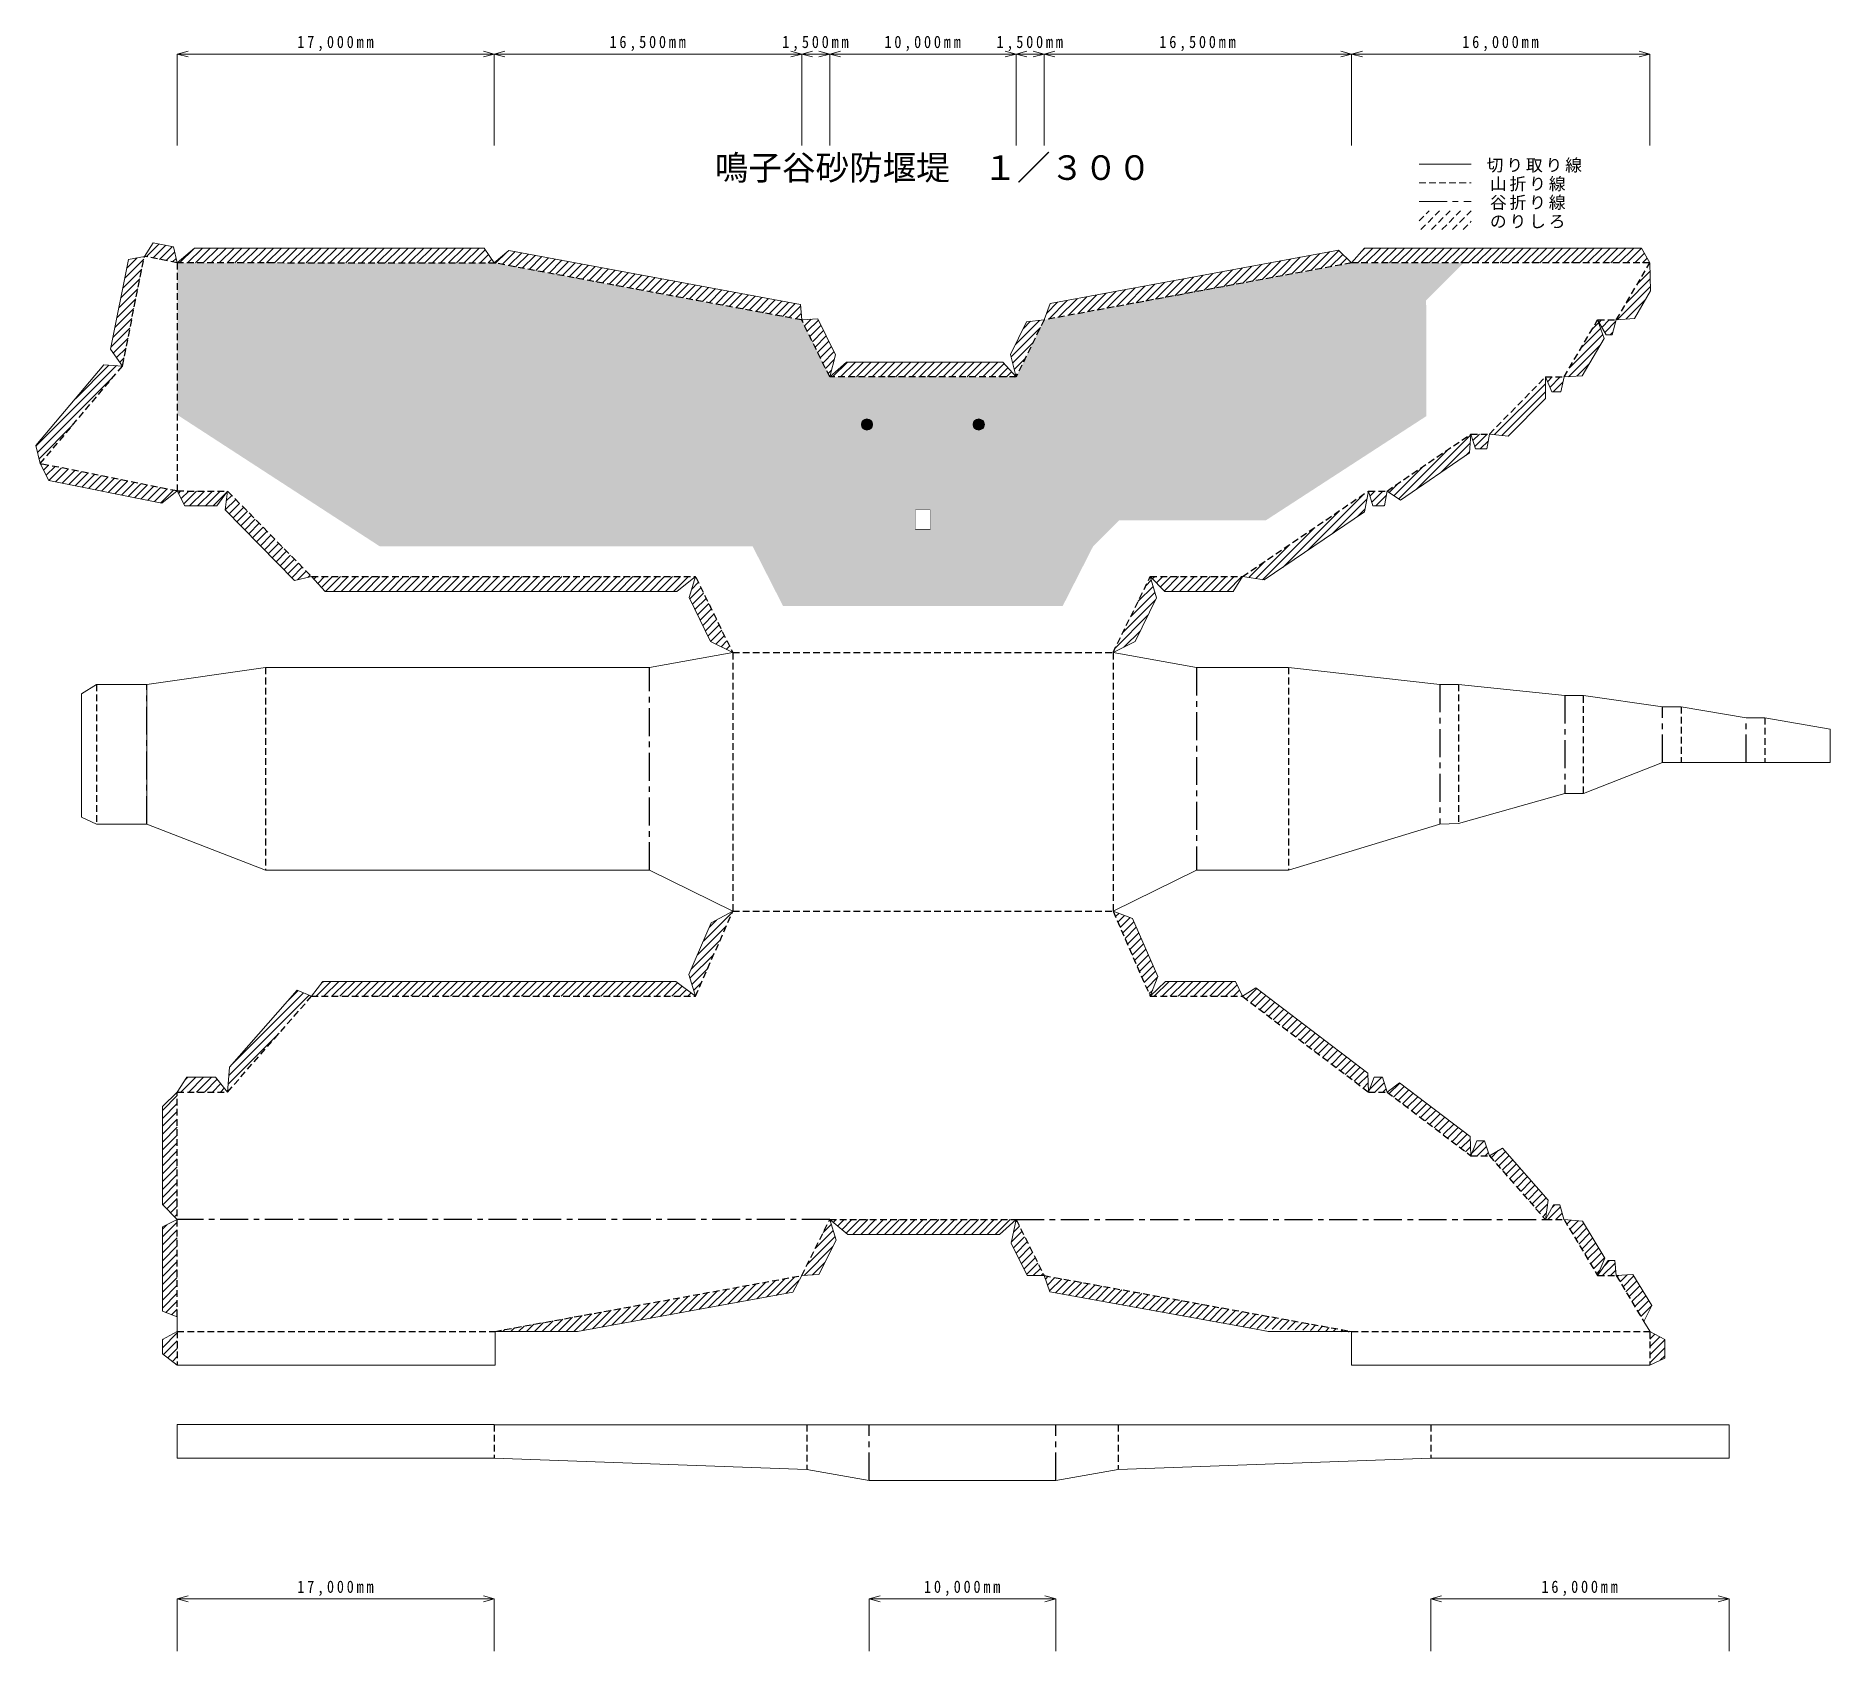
# Model space of a CAD drawing. Units: millimetres at full size, sheet at 1:300. Extents: x -1911260 to 408766, y -45196 to 976532.
# Drawn here: x 94476 to 190733, y 128980 to 215639 of the extents above; entities that cross this region are included whole.
import ezdxf
from ezdxf.enums import TextEntityAlignment as Align

# ---------------------------------------------------------------- set-up
doc = ezdxf.new("R2010")
doc.units = ezdxf.units.MM
doc.header["$LTSCALE"] = 300
doc.linetypes.add('CHAIN1', pattern=[8, 5, -1, 1, -1])
doc.linetypes.add('DASHED1', pattern=[1.8, 1.2, -0.6])
for name, color, linetype in [('0-2_本体補助', 7, 'Continuous'), ('0-4_谷折り', 2, 'CHAIN1'), ('0-7_ハッチ', 7, 'Continuous'), ('0-9_山折り', 7, 'DASHED1'), ('0-B_塗りつぶし', 253, 'Continuous')]:
    doc.layers.add(name, color=color, linetype=linetype)
for name, color, linetype, lineweight in [('0-3_ハッチ補助', 4, 'Continuous', 5), ('0-5_切り取り', 4, 'Continuous', 5), ('0-A_文字', 2, 'DASHED1', 5)]:
    doc.layers.add(name, color=color, linetype=linetype, lineweight=lineweight)
doc.styles.add('ＭＳ ゴシック', font='')
doc.styles.get('ＭＳ ゴシック').set_extended_font_data('MS Gothic')

msp = doc.modelspace()

# ---------------------------------------------------------------- texts
at = {"layer": '0-2_本体補助', "char_height": 659.8, "attachment_point": 7, "style": 'ＭＳ ゴシック'}
for s, insert in [('\\T1.39;\\W0.85;17,000mm', (108498.9, 214817.2)), ('\\T1.39;\\W0.85;16,500mm', (125248.9, 214817.2)), ('\\T1.39;\\W0.85;1,500mm', (134511.4, 214817.2)), ('\\T1.39;\\W0.85;10,000mm', (139998.9, 214817.2)), ('\\T1.39;\\W0.85;1,500mm', (146011.4, 214817.2)), ('\\T1.39;\\W0.85;16,500mm', (154748.9, 214817.2)), ('\\T1.39;\\W0.85;16,000mm', (170998.9, 214817.2)), ('\\T1.39;\\W0.85;17,000mm', (108498.9, 131935.3)), ('\\T1.39;\\W0.85;10,000mm', (142122.9, 131935.3)), ('\\T1.39;\\W0.85;16,000mm', (175246.9, 131935.3))]:
    msp.add_mtext(s, dxfattribs=dict(at, insert=insert))
at = {"layer": '0-A_文字', "color": 4, "style": 'ＭＳ ゴシック'}
msp.add_text('鳴子谷砂防堰堤\u3000１／３００', height=1320, dxfattribs=at).set_placement((130902.3, 207515.3), align=Align.BOTTOM_LEFT)
at = {"layer": '0-A_文字', "color": 7, "char_height": 659.8, "attachment_point": 7, "style": 'ＭＳ ゴシック'}
for s, insert in [('\\T1.17;切り取り線', (172306.8, 208300.5)), ('\\T1.17;山折り線', (172481.8, 207300.5)), ('\\T1.17;谷折り線', (172481.8, 206300.5)), ('\\T1.17;のりしろ', (172481.8, 205300.5))]:
    msp.add_mtext(s, dxfattribs=dict(at, insert=insert))

# ---------------------------------------------------------------- hatches: boundary and pattern name
at = {"layer": '0-B_塗りつぶし'}
msp.add_hatch(color=7, dxfattribs=at).paths.add_polyline_path([(145361.4, 194789, 1), (144761.4, 194789, 1)])

# ---------------------------------------------------------------- linework, layer by layer
at = {"layer": '0-3_ハッチ補助'}
for p, q in [((102061.4, 214667.2), (102640.9, 214822.5)), ((102061.4, 214667.2), (119061.4, 214667.2)), ((102061.4, 214667.2), (102640.9, 214511.9)), ((102061.4, 214667.2), (102061.4, 209764.9)), ((119061.4, 214667.2), (118481.8, 214822.5)), ((119061.4, 214667.2), (118481.8, 214511.9)), ((119061.4, 214667.2), (119640.9, 214822.5)), ((119061.4, 214667.2), (119061.4, 209764.9)), ((119061.4, 214667.2), (135561.4, 214667.2)), ((119061.4, 214667.2), (119640.9, 214511.9)), ((135561.4, 214667.2), (134981.8, 214822.5)), ((135561.4, 214667.2), (134981.8, 214511.9)), ((135561.4, 214667.2), (136140.9, 214822.5)), ((135561.4, 214667.2), (135561.4, 209764.9)), ((135561.4, 214667.2), (137061.4, 214667.2)), ((135561.4, 214667.2), (136140.9, 214511.9)), ((137061.4, 214667.2), (136481.8, 214822.5)), ((137061.4, 214667.2), (136481.8, 214511.9)), ((137061.4, 214667.2), (137640.9, 214822.5)), ((137061.4, 214667.2), (137061.4, 209764.9)), ((137061.4, 214667.2), (147061.4, 214667.2)), ((137061.4, 214667.2), (137640.9, 214511.9)), ((147061.4, 214667.2), (146481.8, 214822.5)), ((147061.4, 214667.2), (146481.8, 214511.9)), ((147061.4, 214667.2), (147640.9, 214822.5)), ((147061.4, 214667.2), (147061.4, 209764.9)), ((147061.4, 214667.2), (148561.4, 214667.2)), ((147061.4, 214667.2), (147640.9, 214511.9)), ((148561.4, 214667.2), (147981.8, 214822.5)), ((148561.4, 214667.2), (147981.8, 214511.9)), ((148561.4, 214667.2), (149140.9, 214822.5)), ((148561.4, 214667.2), (148561.4, 209764.9)), ((148561.4, 214667.2), (165061.4, 214667.2)), ((148561.4, 214667.2), (149140.9, 214511.9)), ((165061.4, 214667.2), (164481.8, 214822.5)), ((165061.4, 214667.2), (164481.8, 214511.9)), ((165061.4, 214667.2), (165640.9, 214822.5)), ((165061.4, 214667.2), (165061.4, 209764.9)), ((165061.4, 214667.2), (181061.4, 214667.2)), ((165061.4, 214667.2), (165640.9, 214511.9)), ((181061.4, 214667.2), (180481.8, 214822.5)), ((181061.4, 214667.2), (180481.8, 214511.9)), ((181061.4, 214667.2), (181061.4, 209764.9)), ((102061.4, 131785.3), (102640.9, 131940.6)), ((119061.4, 131785.3), (118481.8, 131940.6)), ((139185.4, 131785.3), (139764.9, 131940.6)), ((149185.4, 131785.3), (148605.8, 131940.6)), ((169309.4, 131785.3), (169888.9, 131940.6)), ((185309.4, 131785.3), (184729.8, 131940.6)), ((102061.4, 131785.3), (119061.4, 131785.3)), ((102061.4, 131785.3), (102640.9, 131630)), ((102061.4, 131785.3), (102061.4, 128979.5)), ((119061.4, 131785.3), (118481.8, 131630)), ((119061.4, 131785.3), (119061.4, 128979.5)), ((139185.4, 131785.3), (149185.4, 131785.3)), ((139185.4, 131785.3), (139764.9, 131630)), ((139185.4, 131785.3), (139185.4, 128979.5)), ((149185.4, 131785.3), (148605.8, 131630)), ((149185.4, 131785.3), (149185.4, 128979.5)), ((185309.4, 131785.3), (169309.4, 131785.3)), ((169309.4, 131785.3), (169888.9, 131630)), ((169309.4, 131785.3), (169309.4, 128979.5)), ((185309.4, 131785.3), (184729.8, 131630)), ((185309.4, 131785.3), (185309.4, 128979.5))]:
    msp.add_line(p, q, dxfattribs=at)
at = {"layer": '0-4_谷折り'}
for p, q in [((127389.4, 170874), (127389.4, 181749)), ((156733.4, 181749), (156733.4, 170874)), ((100426.4, 173349), (100426.4, 180849)), ((169795.4, 180849), (169795.4, 173349)), ((176495.4, 180249), (176495.4, 174999)), ((181737.4, 176649), (181737.4, 179649)), ((186235.4, 176649), (186235.4, 179049)), ((137061.4, 152129.5), (102061.4, 152129.5)), ((147061.4, 152129.5), (175461.4, 152129.5)), ((139185.4, 138129.5), (139185.4, 141126.5)), ((149185.4, 138129.5), (149185.4, 141126.5))]:
    msp.add_line(p, q, dxfattribs=at)
at = {"layer": '0-5_切り取り'}
for p, q in [((99446.6, 203642.1), (98483.8, 198824.1)), ((179261.4, 200399), (179039.8, 199599)), ((177429.7, 197407.3), (178607.9, 199410.2)), ((178718.9, 199599), (179039.8, 199599)), ((98483.8, 198824.1), (99120.6, 197928)), ((98122.1, 197984.4), (94475.6, 193655.7)), ((99120.6, 197928), (98122.1, 197984.4)), ((175461.4, 197339), (175455.6, 196190.3)), ((176461.4, 197339), (177429.7, 197407.3)), ((94475.6, 193655.7), (94708.9, 192690.9)), ((171388.6, 193262), (171461.4, 194279)), ((171388.6, 193262), (167677.9, 190738.8)), ((166830, 190419), (166973.6, 191227.3)), ((166961.4, 191219), (167677.9, 190738.8)), ((154261.4, 186629), (154591.6, 185485)), ((131861.4, 182549), (130676, 183149.6)), ((97726.4, 180849), (100426.4, 180849)), ((97726.4, 173349), (100426.4, 173349)), ((131861.4, 168674), (127389.4, 170874)), ((108493.8, 164447.9), (104868.8, 160311.7)), ((108493.8, 164447.9), (109261.4, 164110)), ((104868.8, 160311.7), (104761.4, 158975.5)), ((102061.4, 152129.5), (101261.4, 151744.5)), ((137061.4, 152129.5), (137408.4, 151034.7)), ((101261.4, 151744.5), (101261.4, 147224.1)), ((179261.4, 149129.5), (179184.4, 149929.5)), ((179261.4, 149129.5), (180156.5, 149192.4)), ((180156.5, 149192.4), (181160.9, 147518.5)), ((101261.4, 147224.1), (102061.4, 146907.8)), ((102061.4, 146907.8), (102061.4, 146129.5)), ((119107.5, 146126.5), (119107.5, 144329.5)), ((159648.8, 146300.4), (160605.7, 146126.5)), ((165061.4, 146129.5), (160591, 146129.1)), ((165061.4, 146129.5), (165061.4, 146129.5)), ((165061.4, 146129.5), (165061.4, 144329.5)), ((102061.4, 144329.5), (119107.5, 144329.5)), ((165061.4, 144329.5), (181061.4, 144329.5)), ((119059.7, 141129.5), (102061.4, 141129.5))]:
    msp.add_line(p, q, dxfattribs=at)
at = {"layer": '0-5_切り取り', "color": 2, "linetype": 'CHAIN1'}
msp.add_line((100426.4, 180849), (100426.4, 173349), dxfattribs=at)
at = {"layer": '0-5_切り取り'}
for points in [[(99446.6, 203642.1), (100296.3, 203811.7), (100759.7, 204534.9), (101863.5, 204314.3), (102061.4, 203459), (102988.5, 204259), (118516.9, 204259), (119061.4, 203459), (119842.3, 204127.8), (135492.4, 201225.4), (135561.4, 200399), (136423.7, 200457.4), (137370.3, 198526.3), (137061.4, 197339), (137957.8, 198139), (146349.3, 198139)], [(148886.1, 201272.8), (164355.5, 204141.7), (165061.4, 203459), (165752, 204259), (180606.1, 204259), (181061.4, 203459), (181105.5, 201956.2)], [(148886.1, 201272.8), (148561.4, 200399), (147623.4, 200303), (146759.8, 198541.2), (147044.5, 197406.3)], [(179261.4, 200399), (180238.9, 200483), (181105.5, 201956.2)], [(178718.9, 199599), (178261.4, 200399), (178607.9, 199410.2)], [(146349.3, 198139), (147061.4, 197339), (147044.5, 197406.3)], [(175461.4, 197339), (175797.4, 196539), (176277.9, 196539), (176461.4, 197339)], [(172461.4, 194279), (173469.7, 194164.7), (175455.6, 196190.3)], [(171461.4, 194279), (171707.6, 193479), (172325.4, 193479), (172461.4, 194279)], [(94708.9, 192690.9), (95176.2, 191781.7), (101231.3, 190571.8), (102058.4, 191222.3)], [(104761.4, 191219), (104183.7, 190419.1), (102471.8, 190419.5), (102058.4, 191222.3)], [(104761.4, 191219), (104627.5, 190212.7), (108347, 186418.9)], [(165961.4, 191219), (165752.3, 190109.4), (160371.2, 186450.2), (159211.4, 186629), (158708.3, 185829)], [(165961.4, 191219), (166207.6, 190419), (166816.4, 190419)], [(130676, 183149.6), (129521.7, 185504.4), (129861.4, 186629), (128855.6, 185829), (110000.5, 185829), (109261.4, 186629), (108347, 186418.9)], [(154261.4, 186629), (155033.3, 185829), (158708.3, 185829)], [(152261.4, 182549), (153446.7, 183149.6), (154591.6, 185485)], [(100426.4, 180849), (106789.4, 181749), (127389.4, 181749), (131861.4, 182549)], [(152261.4, 182549), (156733.4, 181749), (161683.4, 181749), (169795.4, 180849)], [(97726.4, 180849), (96926.4, 180342.3), (96926.4, 173718.1), (97726.4, 173349)], [(169795.4, 180849), (170795.4, 180849), (176495.4, 180249), (177495.4, 180249), (181737.4, 179649), (182737.4, 179649)], [(169795.4, 173349), (170795.4, 173377.4), (176495.4, 174999), (177495.4, 174999), (181737.4, 176649), (190733.4, 176649), (190733.4, 178449), (187235.4, 179049), (186235.4, 179049), (182737.4, 179649)], [(100426.4, 173349), (106789.4, 170874), (127389.4, 170874)], [(169795.4, 173349), (161683.4, 170874), (156733.4, 170874), (152261.4, 168674)], [(109261.4, 164110), (109861.4, 164910), (128807.8, 164910), (129861.4, 164110), (129500.2, 165279), (130712.4, 168045.2), (131861.4, 168674)], [(152261.4, 168674), (153301.3, 168294), (154669.4, 165172), (154261.4, 164110), (155084.4, 164910), (158837.3, 164910), (159211.4, 164110), (159930.2, 164568.3), (165940.6, 159996.4), (165961.4, 158975.5), (166275.6, 159775.5), (166719.1, 159775.5), (166961.4, 158975.5), (167639.2, 159465), (171420.9, 156588.4), (171461.4, 155552.5), (171781, 156352.5), (172196.5, 156352.5), (172461.4, 155552.5), (173157.5, 155971.9), (175603.7, 153180.8), (175461.4, 152129.5), (175897.6, 152929.5), (176235.8, 152929.5), (176456.2, 152147.6)], [(102061.4, 152129.5), (101261.4, 152940.2), (101261.4, 158207.2), (102061.4, 158975.5), (102572.1, 159775.5), (104117.3, 159775.5), (104761.4, 158975.5)], [(137061.4, 152129.5), (138032.3, 151329.5), (146169.4, 151329.5), (147061.4, 152129.5), (146795.5, 150872.2), (147664.9, 149133.5), (148561.4, 149129.5), (148865.6, 148261), (159648.8, 146300.4)], [(176461.4, 152129.5), (177449.1, 152038.2), (178638.8, 150055.3), (178261.4, 149129.5), (178829.9, 149929.5), (179184.4, 149929.5)], [(119107.5, 146134.9), (123529.2, 146126.5), (135082.1, 148229.1), (135561.4, 149129.5), (136488.3, 149194.5), (137408.4, 151034.7)], [(181160.9, 147518.5), (180736.9, 146670.2), (181055.1, 146139.9)], [(102061.4, 146129.5), (101261.4, 145701.8), (101261.4, 144937), (102061.4, 144329.5)], [(181061.4, 146129.5), (181861.4, 145700.2), (181861.4, 144691.9), (181061.4, 144329.5)], [(102061.4, 141129.5), (102061.4, 139329.5), (119061.4, 139329.5)], [(119061.4, 141123.6), (185309.4, 141123.6), (185309.4, 139329.5), (169309.4, 139329.5), (152539.4, 138729.5), (149185.4, 138129.5), (139185.4, 138129.5), (135831.4, 138729.5), (119061.4, 139329.5)]]:
    msp.add_lwpolyline(points, dxfattribs=at)
msp.add_lwpolyline([(141661.4, 190199), (141661.4, 189179), (142461.4, 189179), (142461.4, 190199)], close=True, dxfattribs=at)
for centre in [(139061.4, 194789), (145061.4, 194789)]:
    msp.add_circle(centre, 300, dxfattribs=at)
at = {"layer": '0-7_ハッチ'}
for p, q in [((100396.7, 203791.6), (101076.7, 204471.5)), ((100750.3, 203720.9), (101430.3, 204400.9)), ((101103.9, 203650.3), (101783.9, 204330.2)), ((102185.4, 203459), (102966.3, 204239.9)), ((102609.7, 203459), (103409.7, 204259)), ((103034, 203459), (103834, 204259)), ((103458.2, 203459), (104258.2, 204259)), ((103882.5, 203459), (104682.5, 204259)), ((104306.8, 203459), (105106.8, 204259)), ((104731, 203459), (105531, 204259)), ((105155.3, 203459), (105955.3, 204259)), ((105579.5, 203459), (106379.5, 204259)), ((106003.8, 203459), (106803.8, 204259)), ((106428.1, 203459), (107228.1, 204259)), ((106852.3, 203459), (107652.3, 204259)), ((107276.6, 203459), (108076.6, 204259)), ((107700.9, 203459), (108500.9, 204259)), ((108125.1, 203459), (108925.1, 204259)), ((108549.4, 203459), (109349.4, 204259)), ((108973.7, 203459), (109773.7, 204259)), ((109397.9, 203459), (110197.9, 204259)), ((109822.2, 203459), (110622.2, 204259)), ((110246.4, 203459), (111046.4, 204259)), ((110670.7, 203459), (111470.7, 204259)), ((111095, 203459), (111895, 204259)), ((111519.2, 203459), (112319.2, 204259)), ((111943.5, 203459), (112743.5, 204259)), ((112367.8, 203459), (113167.8, 204259)), ((112792, 203459), (113592, 204259)), ((113216.3, 203459), (114016.3, 204259)), ((113640.6, 203459), (114440.6, 204259)), ((114064.8, 203459), (114864.8, 204259)), ((114489.1, 203459), (115289.1, 204259)), ((114913.4, 203459), (115713.4, 204259)), ((115337.6, 203459), (116137.6, 204259)), ((115761.9, 203459), (116561.9, 204259)), ((116186.1, 203459), (116986.1, 204259)), ((116610.4, 203459), (117410.4, 204259)), ((117034.7, 203459), (117834.7, 204259)), ((117458.9, 203459), (118258.9, 204259)), ((117883.2, 203459), (118584.2, 204160)), ((163394.6, 203149.8), (164371.2, 204126.5)), ((165400.8, 203459), (166200.8, 204259)), ((165596.9, 204079.4), (165776.5, 204259)), ((165825, 203459), (166625, 204259)), ((166249.3, 203459), (167049.3, 204259)), ((166673.6, 203459), (167473.6, 204259)), ((167097.8, 203459), (167897.8, 204259)), ((167522.1, 203459), (168322.1, 204259)), ((167946.4, 203459), (168746.4, 204259)), ((168370.6, 203459), (169170.6, 204259)), ((168794.9, 203459), (169594.9, 204259)), ((169219.2, 203459), (170019.2, 204259)), ((169643.4, 203459), (170443.4, 204259)), ((170067.7, 203459), (170867.7, 204259)), ((170491.9, 203459), (171291.9, 204259)), ((170916.2, 203459), (171716.2, 204259)), ((171340.5, 203459), (172140.5, 204259)), ((171764.7, 203459), (172564.7, 204259)), ((172189, 203459), (172989, 204259)), ((172613.3, 203459), (173413.3, 204259)), ((173037.5, 203459), (173837.5, 204259)), ((173461.8, 203459), (174261.8, 204259)), ((173886.1, 203459), (174686.1, 204259)), ((174310.3, 203459), (175110.3, 204259)), ((174734.6, 203459), (175534.6, 204259)), ((175158.8, 203459), (175958.8, 204259)), ((175583.1, 203459), (176383.1, 204259)), ((176007.4, 203459), (176807.4, 204259)), ((176431.6, 203459), (177231.6, 204259)), ((176855.9, 203459), (177655.9, 204259)), ((177280.2, 203459), (178080.2, 204259)), ((177704.4, 203459), (178504.4, 204259)), ((178128.7, 203459), (178928.7, 204259)), ((178553, 203459), (179353, 204259)), ((178977.2, 203459), (179777.2, 204259)), ((179401.5, 203459), (180201.5, 204259)), ((179825.8, 203459), (180613.2, 204246.4)), ((99140.7, 202111.3), (100160.2, 203130.8)), ((99246.6, 202641.5), (100266.2, 203661)), ((99352.6, 203171.7), (99916.8, 203735.9)), ((101457.6, 203579.6), (101925.3, 204047.3)), ((101811.2, 203509), (102005, 203702.8)), ((118307.5, 203459), (118756.1, 203907.5)), ((118731.7, 203459), (118927.9, 203655.1)), ((119141.2, 203444.2), (119720.2, 204023.2)), ((119499.1, 203377.8), (120185.4, 204064.1)), ((119857, 203311.4), (120543.3, 203997.8)), ((120214.9, 203245), (120901.2, 203931.4)), ((120572.8, 203178.7), (121259.1, 203865)), ((120930.6, 203112.3), (121617, 203798.6)), ((121288.5, 203045.9), (121974.9, 203732.3)), ((121646.4, 202979.5), (122332.8, 203665.9)), ((122004.3, 202913.2), (122690.7, 203599.5)), ((122362.2, 202846.8), (123048.6, 203533.2)), ((122720.1, 202780.4), (123406.5, 203466.8)), ((123078, 202714.1), (123764.3, 203400.4)), ((123435.9, 202647.7), (124122.2, 203334)), ((123793.8, 202581.3), (124480.1, 203267.7)), ((124151.7, 202514.9), (124838, 203201.3)), ((124509.6, 202448.6), (125195.9, 203134.9)), ((158186, 202183.9), (159184.9, 203182.8)), ((158706.9, 202280.5), (159705.8, 203279.4)), ((159227.7, 202377.1), (160226.6, 203376)), ((159748.6, 202473.7), (160747.5, 203472.6)), ((160269.5, 202570.3), (161268.3, 203569.2)), ((160790.3, 202666.9), (161789.2, 203665.8)), ((161311.2, 202763.5), (162310.1, 203762.4)), ((161832, 202860.1), (162830.9, 203858.9)), ((162352.9, 202956.7), (163351.8, 203955.5)), ((162873.8, 203053.3), (163872.6, 204052.1)), ((163915.5, 203246.4), (164586.9, 203917.9)), ((164436.3, 203343), (164802.6, 203709.3)), ((164957.2, 203439.6), (165018.2, 203500.7)), ((180250, 203459), (180767.1, 203976)), ((180674.3, 203459), (180921, 203705.7)), ((181008.2, 203368.7), (181062.4, 203422.8)), ((99034.7, 201581), (100054.3, 202600.6)), ((124867.5, 202382.2), (125553.8, 203068.5)), ((125225.3, 202315.8), (125911.7, 203002.2)), ((125583.2, 202249.4), (126269.6, 202935.8)), ((125941.1, 202183.1), (126627.5, 202869.4)), ((126299, 202116.7), (126985.4, 202803.1)), ((126656.9, 202050.3), (127343.3, 202736.7)), ((127014.8, 201984), (127701.2, 202670.3)), ((127372.7, 201917.6), (128059, 202603.9)), ((127730.6, 201851.2), (128416.9, 202537.6)), ((128088.5, 201784.8), (128774.8, 202471.2)), ((128446.4, 201718.5), (129132.7, 202404.8)), ((128804.3, 201652.1), (129490.6, 202338.4)), ((129162.2, 201585.7), (129848.5, 202272.1)), ((129520, 201519.3), (130206.4, 202205.7)), ((152977.4, 201217.9), (153976.3, 202216.8)), ((153498.3, 201314.5), (154497.2, 202313.4)), ((154019.1, 201411.1), (155018, 202410)), ((154540, 201507.7), (155538.9, 202506.6)), ((155060.9, 201604.3), (156059.7, 202603.2)), ((155581.7, 201700.9), (156580.6, 202699.8)), ((156102.6, 201797.5), (157101.5, 202796.4)), ((156623.4, 201894.1), (157622.3, 202893)), ((157144.3, 201990.7), (158143.2, 202989.6)), ((157665.2, 202087.3), (158664, 203086.2)), ((179316, 200403.7), (181098.8, 202186.4)), ((179796.1, 201307.9), (181086.7, 202598.5)), ((180402.2, 202338.3), (181074.5, 203010.7)), ((98822.8, 200520.6), (99842.4, 201540.2)), ((98928.8, 201050.8), (99948.3, 202070.4)), ((129877.9, 201453), (130564.3, 202139.3)), ((130235.8, 201386.6), (130922.2, 202073)), ((130593.7, 201320.2), (131280.1, 202006.6)), ((130951.6, 201253.9), (131638, 201940.2)), ((131309.5, 201187.5), (131995.9, 201873.8)), ((131667.4, 201121.1), (132353.7, 201807.5)), ((132025.3, 201054.7), (132711.6, 201741.1)), ((132383.2, 200988.4), (133069.5, 201674.7)), ((132741.1, 200922), (133427.4, 201608.3)), ((133099, 200855.6), (133785.3, 201542)), ((133456.8, 200789.2), (134143.2, 201475.6)), ((133814.7, 200722.9), (134501.1, 201409.2)), ((134172.6, 200656.5), (134859, 201342.9)), ((134530.5, 200590.1), (135216.9, 201276.5)), ((148692.3, 200751.1), (149288.6, 201347.5)), ((148810.5, 200445.2), (149809.4, 201444.1)), ((149331.4, 200541.8), (150330.3, 201540.6)), ((149852.3, 200638.4), (150851.1, 201637.2)), ((150373.1, 200735), (151372, 201733.8)), ((150894, 200831.5), (151892.9, 201830.4)), ((151414.8, 200928.1), (152413.7, 201927)), ((151935.7, 201024.7), (152934.6, 202023.6)), ((152456.6, 201121.3), (153455.4, 202120.2)), ((179780.2, 200443.5), (180838, 201501.3)), ((98610.9, 199460.2), (99630.5, 200479.7)), ((98716.9, 199990.4), (99736.4, 201009.9)), ((134888.4, 200523.8), (135499.9, 201135.3)), ((135246.3, 200457.4), (135532.6, 200743.7)), ((135578.1, 200364.9), (135615.8, 200402.6)), ((135717.6, 200080.2), (136070.9, 200433.5)), ((135857.2, 199795.5), (136455.1, 200393.3)), ((147026.5, 199085.4), (148314.8, 200373.7)), ((147434.5, 199917.6), (147842.2, 200325.4)), ((177973.6, 199909.7), (178313.6, 200249.8)), ((178334.7, 200270.8), (178462.8, 200399)), ((178489, 200000.9), (178887.1, 200399)), ((178643.4, 199731), (179242.2, 200329.8)), ((98505, 198930), (99524.5, 199949.5)), ((98624.9, 198625.6), (99418.6, 199419.3)), ((135996.7, 199510.8), (136594.6, 200108.6)), ((136136.3, 199226.1), (136734.2, 199823.9)), ((136275.9, 198941.4), (136873.7, 199539.2)), ((136415.4, 198656.7), (137013.3, 199254.5)), ((146789.2, 198423.8), (148366.2, 200000.8)), ((176761.4, 197849), (178533.9, 199621.5)), ((177367.5, 198879.4), (178423.8, 199935.6)), ((178935.6, 199599), (179079.7, 199743)), ((98801.1, 198377.6), (99312.6, 198889.1)), ((98977.4, 198129.6), (99206.7, 198358.9)), ((136555, 198372), (137152.9, 198969.8)), ((136694.6, 198087.3), (137292.4, 198685.1)), ((146874.3, 198084.7), (147958.3, 199168.6)), ((146959.4, 197745.5), (147550.3, 198336.4)), ((176691.9, 197355.2), (178409.4, 199072.7)), ((94481, 193633.2), (98794.2, 197946.4)), ((94563.6, 193291.6), (98695.9, 197423.9)), ((96594.2, 196170.7), (98392.6, 197969.1)), ((136834.1, 197802.6), (137304.3, 198272.8)), ((136973.7, 197517.8), (137155.1, 197699.3)), ((137219, 197339), (138019, 198139)), ((137643.3, 197339), (138443.3, 198139)), ((138067.6, 197339), (138867.6, 198139)), ((138491.8, 197339), (139291.8, 198139)), ((138916.1, 197339), (139716.1, 198139)), ((139340.4, 197339), (140140.4, 198139)), ((139764.6, 197339), (140564.6, 198139)), ((140188.9, 197339), (140988.9, 198139)), ((140613.2, 197339), (141413.2, 198139)), ((141037.4, 197339), (141837.4, 198139)), ((141461.7, 197339), (142261.7, 198139)), ((141885.9, 197339), (142685.9, 198139)), ((142310.2, 197339), (143110.2, 198139)), ((142734.5, 197339), (143534.5, 198139)), ((143158.7, 197339), (143958.7, 198139)), ((143583, 197339), (144383, 198139)), ((144007.3, 197339), (144807.3, 198139)), ((144431.5, 197339), (145231.5, 198139)), ((144855.8, 197339), (145655.8, 198139)), ((145280.1, 197339), (146080.1, 198139)), ((145704.3, 197339), (146422.3, 198056.9)), ((146128.6, 197339), (146622.1, 197832.5)), ((146552.9, 197339), (146821.9, 197608)), ((146977.1, 197339), (147021.7, 197383.5)), ((147044.5, 197406.3), (147142.4, 197504.2)), ((175569.5, 197081.4), (175827.1, 197339)), ((175695, 196782.6), (176251.3, 197339)), ((177148.3, 197387.4), (177803.3, 198042.4)), ((172736, 194247.8), (175459.5, 196971.4)), ((173117, 194204.6), (175457.4, 196545)), ((175875.6, 196539), (176397.6, 197061)), ((94646.2, 192949.9), (96428.2, 194731.8)), ((168541, 191325.7), (171458.8, 194243.5)), ((169866.8, 192227.2), (171426.1, 193786.5)), ((171469.1, 194253.8), (171494.3, 194279)), ((171569, 193929.4), (171918.5, 194279)), ((171668.8, 193605), (172342.8, 194279)), ((171967.1, 193479), (172398.8, 193910.7)), ((94743.7, 192623.1), (94794.4, 192673.8)), ((94887.7, 192342.9), (95148, 192603.2)), ((95031.8, 192062.7), (95501.6, 192532.5)), ((167335.2, 190968.4), (168912.6, 192545.8)), ((167589.2, 190798.2), (170238.4, 193447.3)), ((171192.6, 193128.8), (171393.4, 193329.5)), ((95175.8, 191782.4), (95855.2, 192461.8)), ((95528.9, 191711.2), (96208.8, 192391.2)), ((95882.5, 191640.6), (96562.4, 192320.5)), ((96236.1, 191569.9), (96916, 192249.9)), ((96589.7, 191499.3), (97269.6, 192179.2)), ((96943.3, 191428.6), (97623.3, 192108.6)), ((97296.9, 191357.9), (97976.9, 192037.9)), ((97650.5, 191287.3), (98330.5, 191967.2)), ((98004.1, 191216.6), (98684.1, 191896.6)), ((98357.7, 191146), (99037.7, 191825.9)), ((98711.3, 191075.3), (99391.3, 191755.3)), ((99064.9, 191004.7), (99744.9, 191684.6)), ((99418.6, 190934), (100098.5, 191614)), ((167081.2, 191138.7), (167586.8, 191644.2)), ((99772.2, 190863.3), (100452.1, 191543.3)), ((100125.8, 190792.7), (100805.7, 191472.6)), ((100479.4, 190722), (101159.3, 191402)), ((100833, 190651.4), (101512.9, 191331.3)), ((101186.6, 190580.7), (101866.5, 191260.7)), ((102124.3, 191094.2), (102252.2, 191222.1)), ((102268.6, 190814.2), (102676, 191221.6)), ((102412.8, 190534.1), (103099.7, 191221)), ((102722.3, 190419.4), (103523.4, 191220.5)), ((103146.5, 190419.3), (103947.2, 191220)), ((103570.7, 190419.2), (104370.9, 191219.4)), ((103994.8, 190419.1), (104674.8, 191099.1)), ((104632.2, 190208), (105197.9, 190773.7)), ((104691.2, 190691.2), (104987.9, 190987.9)), ((104756.3, 191180.5), (104777.9, 191202.1)), ((162711, 188041.3), (165734.3, 191064.5)), ((164036.9, 188942.9), (165879.8, 190785.8)), ((166044.1, 190950.1), (166313, 191219)), ((166144, 190625.7), (166737.2, 191219)), ((166361.5, 190419), (166917.1, 190974.5)), ((104842.2, 189993.7), (105407.9, 190559.4)), ((105052.3, 189779.5), (105618, 190345.2)), ((105262.3, 189565.3), (105828, 190131)), ((105472.3, 189351), (106038, 189916.7)), ((105682.4, 189136.8), (106248.1, 189702.5)), ((161385.2, 187139.7), (164408.5, 190163)), ((165362.7, 189844.4), (165781.3, 190263)), ((166785.8, 190419), (166823.1, 190456.3)), ((105892.4, 188922.6), (106458.1, 189488.3)), ((106102.4, 188708.3), (106668.1, 189274)), ((106312.5, 188494.1), (106878.2, 189059.8)), ((106522.5, 188279.9), (107088.2, 188845.6)), ((160284.8, 186463.5), (163082.6, 189261.4)), ((106732.5, 188065.6), (107298.2, 188631.3)), ((106942.6, 187851.4), (107508.3, 188417.1)), ((107152.6, 187637.2), (107718.3, 188202.9)), ((107362.6, 187422.9), (107928.3, 187988.7)), ((107572.6, 187208.7), (108138.4, 187774.4)), ((159917.1, 186520.2), (161756.8, 188359.9)), ((107782.7, 186994.5), (108348.4, 187560.2)), ((107992.7, 186780.2), (108558.4, 187346)), ((108202.7, 186566), (108768.5, 187131.7)), ((108519.5, 186458.5), (108978.5, 186917.5)), ((159549.5, 186576.8), (160431, 187458.3)), ((109070.3, 186585.1), (109188.5, 186703.3)), ((109394.4, 186484.9), (109538.5, 186629)), ((109598.2, 186264.4), (109962.7, 186629)), ((109801.9, 186043.9), (110387, 186629)), ((110011.3, 185829), (110811.3, 186629)), ((110435.5, 185829), (111235.5, 186629)), ((110859.8, 185829), (111659.8, 186629)), ((111284.1, 185829), (112084.1, 186629)), ((111708.3, 185829), (112508.3, 186629)), ((112132.6, 185829), (112932.6, 186629)), ((112556.9, 185829), (113356.9, 186629)), ((112981.1, 185829), (113781.1, 186629)), ((113405.4, 185829), (114205.4, 186629)), ((113829.7, 185829), (114629.7, 186629)), ((114253.9, 185829), (115053.9, 186629)), ((114678.2, 185829), (115478.2, 186629)), ((115102.4, 185829), (115902.4, 186629)), ((115526.7, 185829), (116326.7, 186629)), ((115951, 185829), (116751, 186629)), ((116375.2, 185829), (117175.2, 186629)), ((116799.5, 185829), (117599.5, 186629)), ((117223.8, 185829), (118023.8, 186629)), ((117648, 185829), (118448, 186629)), ((118072.3, 185829), (118872.3, 186629)), ((118496.6, 185829), (119296.6, 186629)), ((118920.8, 185829), (119720.8, 186629)), ((119345.1, 185829), (120145.1, 186629)), ((119769.3, 185829), (120569.3, 186629)), ((120193.6, 185829), (120993.6, 186629)), ((120617.9, 185829), (121417.9, 186629)), ((121042.1, 185829), (121842.1, 186629)), ((121466.4, 185829), (122266.4, 186629)), ((121890.7, 185829), (122690.7, 186629)), ((122314.9, 185829), (123114.9, 186629)), ((122739.2, 185829), (123539.2, 186629)), ((123163.5, 185829), (123963.5, 186629)), ((123587.7, 185829), (124387.7, 186629)), ((124012, 185829), (124812, 186629)), ((124436.3, 185829), (125236.3, 186629)), ((124860.5, 185829), (125660.5, 186629)), ((125284.8, 185829), (126084.8, 186629)), ((125709, 185829), (126509, 186629)), ((126133.3, 185829), (126933.3, 186629)), ((126557.6, 185829), (127357.6, 186629)), ((126981.8, 185829), (127781.8, 186629)), ((127406.1, 185829), (128206.1, 186629)), ((127830.4, 185829), (128630.4, 186629)), ((128254.6, 185829), (129054.6, 186629)), ((128678.9, 185829), (129478.9, 186629)), ((129556.4, 185433.6), (130154.2, 186031.5)), ((129659.6, 185961.2), (130014.7, 186316.2)), ((129843.3, 186569.1), (129875.1, 186600.9)), ((153613.9, 185308.1), (154412.2, 186106.4)), ((154021.8, 186140.3), (154317.2, 186435.6)), ((154383.7, 186502.2), (154510.5, 186629)), ((154592, 186286.3), (154934.7, 186629)), ((154800.4, 186070.3), (155359, 186629)), ((155008.7, 185854.4), (155783.3, 186629)), ((155407.5, 185829), (156207.5, 186629)), ((155831.8, 185829), (156631.8, 186629)), ((156256.1, 185829), (157056.1, 186629)), ((156680.3, 185829), (157480.3, 186629)), ((157104.6, 185829), (157904.6, 186629)), ((157528.8, 185829), (158328.8, 186629)), ((157953.1, 185829), (158753.1, 186629)), ((158377.4, 185829), (159177.4, 186629)), ((129695.9, 185148.9), (130293.8, 185746.8)), ((129835.5, 184864.2), (130433.4, 185462.1)), ((129975, 184579.5), (130572.9, 185177.4)), ((130114.6, 184294.8), (130712.5, 184892.7)), ((152798, 183643.7), (154545.6, 185391.3)), ((153205.9, 184475.9), (154507.2, 185777.2)), ((130254.2, 184010.1), (130852, 184608)), ((130393.7, 183725.4), (130991.6, 184323.3)), ((130533.3, 183440.7), (131131.2, 184038.6)), ((152390.1, 182811.5), (154137.7, 184559.1)), ((130672.8, 183156), (131270.7, 183753.9)), ((130951.2, 183010.1), (131410.3, 183469.2)), ((131232.8, 182867.4), (131549.8, 183184.5)), ((131514.4, 182724.8), (131689.4, 182899.8)), ((152850.1, 182847.3), (153729.7, 183726.9)), ((131796, 182582.1), (131829, 182615.1)), ((130285.4, 167070.8), (131840.1, 168625.5)), ((152388.2, 168384.6), (152566.1, 168562.6)), ((129954.5, 166315.6), (131509.2, 167870.3)), ((130616.3, 167826), (130984.4, 168194.1)), ((152517.4, 168089.6), (152876.9, 168449.1)), ((152646.7, 167794.6), (153187.6, 168335.5)), ((152776, 167499.6), (153383.3, 168106.9)), ((152905.2, 167204.6), (153512.6, 167811.9)), ((153034.5, 166909.6), (153641.8, 167516.9)), ((129623.5, 165560.4), (131178.3, 167115.1)), ((153163.8, 166614.6), (153771.1, 167222)), ((153293.1, 166319.6), (153900.4, 166927)), ((153422.3, 166024.7), (154029.6, 166632)), ((129563, 165075.6), (130847.3, 166359.9)), ((129663.2, 164751.5), (130516.4, 165604.7)), ((153551.6, 165729.7), (154158.9, 166337)), ((153680.9, 165434.7), (154288.2, 166042)), ((153810.1, 165139.7), (154417.4, 165747)), ((109505.5, 164110), (110305.5, 164910)), ((109801.9, 164830.7), (109881.2, 164910)), ((109929.7, 164110), (110729.7, 164910)), ((110354, 164110), (111154, 164910)), ((110778.3, 164110), (111578.3, 164910)), ((111202.5, 164110), (112002.5, 164910)), ((111626.8, 164110), (112426.8, 164910)), ((112051.1, 164110), (112851.1, 164910)), ((112475.3, 164110), (113275.3, 164910)), ((112899.6, 164110), (113699.6, 164910)), ((113323.9, 164110), (114123.9, 164910)), ((113748.1, 164110), (114548.1, 164910)), ((114172.4, 164110), (114972.4, 164910)), ((114596.6, 164110), (115396.6, 164910)), ((115020.9, 164110), (115820.9, 164910)), ((115445.2, 164110), (116245.2, 164910)), ((115869.4, 164110), (116669.4, 164910)), ((116293.7, 164110), (117093.7, 164910)), ((116718, 164110), (117518, 164910)), ((117142.2, 164110), (117942.2, 164910)), ((117566.5, 164110), (118366.5, 164910)), ((117990.8, 164110), (118790.8, 164910)), ((118415, 164110), (119215, 164910)), ((118839.3, 164110), (119639.3, 164910)), ((119263.6, 164110), (120063.6, 164910)), ((119687.8, 164110), (120487.8, 164910)), ((120112.1, 164110), (120912.1, 164910)), ((120536.3, 164110), (121336.3, 164910)), ((120960.6, 164110), (121760.6, 164910)), ((121384.9, 164110), (122184.9, 164910)), ((121809.1, 164110), (122609.1, 164910)), ((122233.4, 164110), (123033.4, 164910)), ((122657.7, 164110), (123457.7, 164910)), ((123081.9, 164110), (123881.9, 164910)), ((123506.2, 164110), (124306.2, 164910)), ((123930.5, 164110), (124730.5, 164910)), ((124354.7, 164110), (125154.7, 164910)), ((124779, 164110), (125579, 164910)), ((125203.2, 164110), (126003.2, 164910)), ((125627.5, 164110), (126427.5, 164910)), ((126051.8, 164110), (126851.8, 164910)), ((126476, 164110), (127276, 164910)), ((126900.3, 164110), (127700.3, 164910)), ((127324.6, 164110), (128124.6, 164910)), ((127748.8, 164110), (128548.8, 164910)), ((128173.1, 164110), (128901.8, 164838.6)), ((128597.4, 164110), (129142.9, 164655.5)), ((129763.3, 164427.4), (130185.5, 164849.5)), ((153939.4, 164844.7), (154546.7, 165452)), ((154068.7, 164549.7), (154656, 165137)), ((154477.5, 164110), (155277.5, 164910)), ((154901.7, 164110), (155701.7, 164910)), ((155326, 164110), (156126, 164910)), ((155750.3, 164110), (156550.3, 164910)), ((156174.5, 164110), (156974.5, 164910)), ((156598.8, 164110), (157398.8, 164910)), ((157023.1, 164110), (157823.1, 164910)), ((157447.3, 164110), (158247.3, 164910)), ((157871.6, 164110), (158671.6, 164910)), ((158295.8, 164110), (158919.7, 164733.8)), ((104832.6, 159861.3), (109136.3, 164165)), ((104939.8, 160392.8), (108841.7, 164294.7)), ((107948.8, 163826), (108547.1, 164424.4)), ((129021.6, 164110), (129384.1, 164472.4)), ((129445.9, 164110), (129625.2, 164289.3)), ((154197.9, 164254.7), (154391.3, 164448)), ((158720.1, 164110), (159054.8, 164444.7)), ((159144.4, 164110), (159190, 164155.6)), ((159414.3, 163955.6), (159985.2, 164526.5)), ((159655.3, 163772.3), (160226.1, 164343.2)), ((159896.2, 163589), (160467.1, 164159.9)), ((160137.2, 163405.7), (160708.1, 163976.6)), ((160378.2, 163222.4), (160949, 163793.3)), ((160619.1, 163039.1), (161190, 163610)), ((160860.1, 162855.8), (161431, 163426.7)), ((161101.1, 162672.5), (161671.9, 163243.4)), ((161342, 162489.2), (161912.9, 163060.1)), ((161583, 162305.9), (162153.9, 162876.8)), ((161824, 162122.6), (162394.9, 162693.5)), ((104795.5, 159400), (107530.1, 162134.6)), ((162064.9, 161939.3), (162635.8, 162510.2)), ((162305.9, 161756), (162876.8, 162326.9)), ((162546.9, 161572.8), (163117.8, 162143.6)), ((162787.8, 161389.5), (163358.7, 161960.3)), ((163028.8, 161206.2), (163599.7, 161777)), ((163269.8, 161022.9), (163840.7, 161593.7)), ((163510.7, 160839.6), (164081.6, 161410.5)), ((163751.7, 160656.3), (164322.6, 161227.2)), ((163992.7, 160473), (164563.6, 161043.9)), ((164233.6, 160289.7), (164804.5, 160860.6)), ((164474.6, 160106.4), (165045.5, 160677.3)), ((164715.6, 159923.1), (165286.5, 160494)), ((164956.5, 159739.8), (165527.4, 160310.7)), ((165197.5, 159556.5), (165768.4, 160127.4)), ((165438.5, 159373.2), (165943, 159877.7)), ((102249.7, 158975.5), (103049.7, 159775.5)), ((102477.9, 159628), (102625.4, 159775.5)), ((102673.9, 158975.5), (103473.9, 159775.5)), ((103098.2, 158975.5), (103898.2, 159775.5)), ((103522.4, 158975.5), (104208.8, 159661.8)), ((103946.7, 158975.5), (104398, 159426.8)), ((104371, 158975.5), (104587.3, 159191.7)), ((165679.4, 159189.9), (165951.5, 159461.9)), ((165920.4, 159006.6), (165959.9, 159046.1)), ((166008, 159094.2), (166689.3, 159775.5)), ((166313.5, 158975.5), (166810.8, 159472.7)), ((166737.8, 158975.5), (166909.4, 159147.1)), ((167075.4, 158888.7), (167646.2, 159459.6)), ((167316.3, 158705.5), (167887.2, 159276.3)), ((167557.3, 158522.2), (168128.2, 159093)), ((167798.3, 158338.9), (168369.1, 158909.7)), ((101261.4, 157987.2), (102061.4, 158787.2)), ((101261.4, 157562.9), (102061.4, 158362.9)), ((101261.4, 157138.6), (102061.4, 157938.6)), ((168039.2, 158155.6), (168610.1, 158726.5)), ((168280.2, 157972.3), (168851.1, 158543.2)), ((168521.2, 157789), (169092, 158359.9)), ((168762.1, 157605.7), (169333, 158176.6)), ((169003.1, 157422.4), (169574, 157993.3)), ((101261.4, 156714.4), (102061.4, 157514.4)), ((101261.4, 156290.1), (102061.4, 157090.1)), ((169244.1, 157239.1), (169815, 157810)), ((169485, 157055.8), (170055.9, 157626.7)), ((169726, 156872.5), (170296.9, 157443.4)), ((169967, 156689.2), (170537.9, 157260.1)), ((170207.9, 156505.9), (170778.8, 157076.8)), ((101261.4, 155865.8), (102061.4, 156665.8)), ((101261.4, 155441.6), (102061.4, 156241.6)), ((170448.9, 156322.6), (171019.8, 156893.5)), ((170689.9, 156139.3), (171260.8, 156710.2)), ((170930.8, 155956), (171426.2, 156451.4)), ((171171.8, 155772.7), (171442.2, 156043.1)), ((171518.3, 155694.9), (172175.8, 156352.5)), ((171800.1, 155552.5), (172296.9, 156049.3)), ((101261.4, 155017.3), (102061.4, 155817.3)), ((101261.4, 154593.1), (102061.4, 155393.1)), ((171412.8, 155589.4), (171458.1, 155634.8)), ((172224.3, 155552.5), (172402.4, 155730.5)), ((172548.8, 155452.7), (172932.4, 155836.3)), ((172747, 155226.6), (173313.9, 155793.5)), ((172945.1, 155000.5), (173512.1, 155567.4)), ((173143.3, 154774.4), (173710.2, 155341.3)), ((173341.5, 154548.3), (173908.4, 155115.2)), ((101261.4, 154168.8), (102061.4, 154968.8)), ((101261.4, 153744.5), (102061.4, 154544.5)), ((101261.4, 153320.3), (102061.4, 154120.3)), ((173539.6, 154322.2), (174106.5, 154889.1)), ((173737.8, 154096.1), (174304.7, 154663)), ((173936, 153870), (174502.9, 154436.9)), ((174134.1, 153643.8), (174701, 154210.8)), ((101283.3, 152917.9), (102061.4, 153696)), ((101494, 152704.4), (102061.4, 153271.7)), ((174332.3, 153417.7), (174899.2, 153984.7)), ((174530.4, 153191.6), (175097.3, 153758.6)), ((174728.6, 152965.5), (175295.5, 153532.5)), ((174926.8, 152739.4), (175493.7, 153306.4)), ((101704.7, 152490.8), (102061.4, 152847.5)), ((101915.5, 152277.3), (102061.4, 152423.2)), ((137250.2, 151973.9), (137405.8, 152129.5)), ((137482.8, 151782.2), (137830.1, 152129.5)), ((137715.4, 151590.5), (138254.3, 152129.5)), ((137948, 151398.9), (138678.6, 152129.5)), ((138302.9, 151329.5), (139102.9, 152129.5)), ((138727.1, 151329.5), (139527.1, 152129.5)), ((139151.4, 151329.5), (139951.4, 152129.5)), ((139575.6, 151329.5), (140375.6, 152129.5)), ((139999.9, 151329.5), (140799.9, 152129.5)), ((140424.2, 151329.5), (141224.2, 152129.5)), ((140848.4, 151329.5), (141648.4, 152129.5)), ((141272.7, 151329.5), (142072.7, 152129.5)), ((141697, 151329.5), (142497, 152129.5)), ((142121.2, 151329.5), (142921.2, 152129.5)), ((142545.5, 151329.5), (143345.5, 152129.5)), ((142969.8, 151329.5), (143769.8, 152129.5)), ((143394, 151329.5), (144194, 152129.5)), ((143818.3, 151329.5), (144618.3, 152129.5)), ((144242.6, 151329.5), (145042.6, 152129.5)), ((144666.8, 151329.5), (145466.8, 152129.5)), ((145091.1, 151329.5), (145891.1, 152129.5)), ((145515.3, 151329.5), (146315.3, 152129.5)), ((145939.6, 151329.5), (146739.6, 152129.5)), ((175124.9, 152513.3), (175574.1, 152962.6)), ((175323.1, 152287.2), (175507.7, 152471.9)), ((175589.6, 152129.5), (176269.6, 152809.5)), ((175816.4, 152780.6), (175965.3, 152929.5)), ((176013.8, 152129.5), (176362.9, 152478.5)), ((176438.1, 152129.5), (176456.2, 152147.6)), ((176611.7, 151878.8), (176828.4, 152095.5)), ((101261.4, 151198.9), (102061.4, 151998.9)), ((101261.4, 151623.2), (101495.2, 151857)), ((101261.4, 150774.7), (102061.4, 151574.7)), ((101261.4, 150350.4), (102061.4, 151150.4)), ((135868.4, 149743.5), (137348.5, 151223.7)), ((136292.7, 150592.1), (137246.4, 151545.8)), ((136716.9, 151440.6), (137144.3, 151867.9)), ((146806.4, 150923.4), (147378.4, 151495.4)), ((146920.1, 151461.4), (147237, 151778.3)), ((146923.5, 150616.3), (147519.8, 151212.6)), ((147033.9, 151999.5), (147095.5, 152061.1)), ((176770.8, 151613.7), (177216.8, 152059.7)), ((176929.9, 151348.5), (177513, 151931.6)), ((177089, 151083.3), (177672.1, 151666.4)), ((177248.1, 150818.2), (177831.2, 151401.3)), ((177407.2, 150553), (177990.3, 151136.1)), ((101261.4, 149926.1), (102061.4, 150726.1)), ((101261.4, 149501.9), (102061.4, 150301.9)), ((135687.4, 149138.3), (137233, 150683.9)), ((147064.9, 150333.5), (147661.2, 150929.7)), ((147206.4, 150050.6), (147802.6, 150646.9)), ((147347.8, 149767.8), (147944.1, 150364.1)), ((177566.3, 150287.8), (178149.4, 150870.9)), ((177725.4, 150022.7), (178308.5, 150605.8)), ((177884.5, 149757.5), (178467.6, 150340.6)), ((101261.4, 149077.6), (102061.4, 149877.6)), ((101261.4, 148653.4), (102061.4, 149453.4)), ((136143.7, 149170.3), (136808.7, 149835.3)), ((147489.2, 149484.9), (148085.5, 150081.2)), ((147630.6, 149202.1), (148226.9, 149798.4)), ((147984.8, 149132), (148368.3, 149515.5)), ((148407.2, 149130.1), (148509.7, 149232.7)), ((178043.6, 149492.3), (178626.7, 150075.4)), ((178202.7, 149227.2), (178369, 149393.4)), ((178529.3, 149129.5), (179197.1, 149797.3)), ((178645.5, 149669.9), (178905, 149929.5)), ((178953.5, 149129.5), (179234.4, 149410.3)), ((101261.4, 148229.1), (102061.4, 149029.1)), ((101261.4, 147804.8), (102061.4, 148604.8)), ((130042.7, 147311.9), (131036.7, 148306)), ((130561.3, 147406.3), (131555.4, 148400.4)), ((131080, 147500.7), (132074.1, 148494.8)), ((131598.7, 147595.1), (132592.7, 148589.2)), ((132117.3, 147689.5), (133111.4, 148683.6)), ((132636, 147783.9), (133630, 148778)), ((133154.6, 147878.3), (134148.7, 148872.3)), ((133673.3, 147972.7), (134667.4, 148966.7)), ((134192, 148067.1), (135186, 149061.1)), ((134710.6, 148161.5), (135427.9, 148878.8)), ((148631.3, 148929.9), (148789.3, 149088)), ((148741.3, 148615.7), (149148.3, 149022.7)), ((148851.4, 148301.6), (149507.3, 148957.5)), ((149178.3, 148204.2), (149866.3, 148892.2)), ((149537.3, 148138.9), (150225.3, 148826.9)), ((149896.3, 148073.6), (150584.3, 148761.6)), ((150255.3, 148008.4), (150943.3, 148696.4)), ((150614.3, 147943.1), (151302.3, 148631.1)), ((150973.3, 147877.8), (151661.3, 148565.8)), ((151332.2, 147812.5), (152020.3, 148500.6)), ((151691.2, 147747.3), (152379.3, 148435.3)), ((152050.2, 147682), (152738.2, 148370)), ((152409.2, 147616.7), (153097.2, 148304.7)), ((152768.2, 147551.5), (153456.2, 148239.5)), ((179305, 149056.7), (179386.6, 149138.3)), ((179464.1, 148791.5), (179843, 149170.4)), ((179623.2, 148526.4), (180206.3, 149109.5)), ((179782.3, 148261.2), (180365.4, 148844.3)), ((179941.4, 147996), (180524.5, 148579.1)), ((180100.5, 147730.9), (180683.6, 148314)), ((101261.4, 147380.6), (102061.4, 148180.6)), ((101453.3, 147148.2), (102061.4, 147756.3)), ((101757.3, 147028), (102061.4, 147332)), ((124856.1, 146367.9), (125850.1, 147362)), ((125374.7, 146462.3), (126368.8, 147456.4)), ((125893.4, 146556.7), (126887.5, 147550.8)), ((126412.1, 146651.1), (127406.1, 147645.2)), ((126930.7, 146745.5), (127924.8, 147739.6)), ((127449.4, 146839.9), (128443.4, 147834)), ((127968, 146934.3), (128962.1, 147928.4)), ((128486.7, 147028.7), (129480.8, 148022.8)), ((129005.4, 147123.1), (129999.4, 148117.2)), ((129524, 147217.5), (130518.1, 148211.6)), ((153127.2, 147486.2), (153815.2, 148174.2)), ((153486.2, 147420.9), (154174.2, 148108.9)), ((153845.2, 147355.6), (154533.2, 148043.7)), ((154204.2, 147290.4), (154892.2, 147978.4)), ((154563.2, 147225.1), (155251.2, 147913.1)), ((154922.2, 147159.8), (155610.2, 147847.8)), ((155281.2, 147094.6), (155969.2, 147782.6)), ((155640.2, 147029.3), (156328.2, 147717.3)), ((155999.1, 146964), (156687.2, 147652)), ((156358.1, 146898.7), (157046.2, 147586.8)), ((156717.1, 146833.5), (157405.2, 147521.5)), ((157076.1, 146768.2), (157764.1, 147456.2)), ((157435.1, 146702.9), (158123.1, 147391)), ((157794.1, 146637.7), (158482.1, 147325.7)), ((180259.6, 147465.7), (180842.7, 148048.8)), ((180418.7, 147200.5), (181001.8, 147783.6)), ((180577.8, 146935.4), (181160.9, 147518.5)), ((119947.7, 146126.5), (120144.9, 146323.7)), ((120371.9, 146126.5), (120663.5, 146418)), ((120796.2, 146126.5), (121182.2, 146512.4)), ((121220.5, 146126.5), (121700.8, 146606.8)), ((121644.7, 146126.5), (122219.5, 146701.2)), ((122069, 146126.5), (122738.2, 146795.6)), ((122493.3, 146126.5), (123256.8, 146890)), ((122917.5, 146126.5), (123775.5, 146984.4)), ((123341.8, 146126.5), (124294.1, 147078.8)), ((123818.7, 146179.2), (124812.8, 147173.2)), ((124337.4, 146273.6), (125331.5, 147267.6)), ((158153.1, 146572.4), (158841.1, 147260.4)), ((158512.1, 146507.1), (159200.1, 147195.1)), ((158871.1, 146441.8), (159559.1, 147129.9)), ((159230.1, 146376.6), (159918.1, 147064.6)), ((159589.1, 146311.3), (160277.1, 146999.3)), ((159990, 146287.9), (160636.1, 146934.1)), ((160399.2, 146272.9), (160995.1, 146868.8)), ((160808.5, 146257.9), (161354.1, 146803.5)), ((161217.7, 146242.9), (161713.1, 146738.2)), ((161626.9, 146227.9), (162072.1, 146673)), ((162036.2, 146212.8), (162431.1, 146607.7)), ((162445.4, 146197.8), (162790, 146542.4)), ((162854.7, 146182.8), (163149, 146477.2)), ((163263.9, 146167.8), (163508, 146411.9)), ((163673.2, 146152.8), (163867, 146346.6)), ((101261.4, 145259.2), (102061.4, 146059.2)), ((101261.4, 145259.2), (102061.4, 146059.2)), ((101261.4, 145683.5), (101300.7, 145722.9)), ((101319.4, 144893), (102061.4, 145635)), ((119099.1, 146126.5), (119107.5, 146134.9)), ((119523.4, 146126.5), (119626.2, 146229.3)), ((164082.4, 146137.7), (164226, 146281.3)), ((164491.7, 146122.7), (164585, 146216.1)), ((164900.9, 146107.7), (164944, 146150.8)), ((181055.1, 146139.9), (181079.1, 146163.9)), ((181061.4, 145721.9), (181329.7, 145990.2)), ((181061.4, 145297.6), (181604.2, 145840.5)), ((181061.4, 144873.3), (181861.4, 145673.3)), ((101560.5, 144709.8), (102061.4, 145210.7)), ((101801.6, 144526.7), (102061.4, 144786.4)), ((181061.4, 144449.1), (181861.4, 145249.1)), ((181618.4, 144581.8), (181861.4, 144824.8)), ((102042.8, 144343.6), (102061.4, 144362.2))]:
    msp.add_line(p, q, dxfattribs=at)
at = {"layer": '0-9_山折り'}
for p, q in [((129875.1, 186600.9), (131861.4, 182549)), ((131861.4, 182549), (131861.4, 168674)), ((152261.4, 182549), (152261.4, 168674)), ((106789.4, 181749), (106789.4, 170874)), ((161683.4, 181749), (161683.4, 170874)), ((97726.4, 180849), (97726.4, 173349)), ((170795.4, 180849), (170795.4, 173349)), ((177495.4, 174999), (177495.4, 180249)), ((182737.4, 179649), (182737.4, 176649)), ((187235.4, 179049), (187235.4, 176649)), ((102061.4, 146129.5), (102061.4, 144329.5)), ((165061.4, 146129.5), (181061.4, 146129.5)), ((181061.4, 146129.5), (181061.4, 144329.5)), ((119061.4, 141123.6), (119061.4, 139329.5)), ((135829.1, 141129.5), (135831.4, 138729.5)), ((152539.4, 141123.6), (152539.4, 138729.5)), ((169309.4, 141123.6), (169309.4, 139329.5))]:
    msp.add_line(p, q, dxfattribs=at)
for points in [[(102058.4, 191222.3), (94708.9, 192690.9), (99120.6, 197928), (100296.3, 203811.7)], [(119141.2, 203444.2), (102061.4, 203459), (100296.3, 203811.7)], [(102061.4, 203459), (102058.4, 191222.3), (104761.4, 191219)], [(104777.9, 191202.1), (109261.4, 186629), (129861.4, 186629)], [(102061.4, 146907.8), (102061.4, 158975.5), (104761.4, 158975.5), (109261.4, 164110), (129861.4, 164110), (131861.4, 168674)], [(131861.4, 168674), (152261.4, 168674), (154261.4, 164110), (159211.4, 164110), (165961.4, 158975.5), (166961.4, 158975.5), (171461.4, 155552.5), (172461.4, 155552.5), (175461.4, 152129.5), (176461.4, 152129.5), (178261.4, 149129.5), (179261.4, 149129.5), (180736.9, 146670.2)], [(102061.4, 146129.5), (119107.5, 146134.9), (135561.4, 149129.5), (137061.4, 152129.5), (147061.4, 152129.5), (148561.4, 149129.5), (164944, 146150.8)]]:
    msp.add_lwpolyline(points, dxfattribs=at)
at = {"layer": '0-A_文字', "color": 4, "linetype": 'Continuous'}
msp.add_line((168680.3, 208750.5), (171480.3, 208750.5), dxfattribs=at)
at = {"layer": '0-A_文字', "color": 7}
msp.add_line((168680.3, 207750.5), (171480.3, 207750.5), dxfattribs=at)
at = {"layer": '0-A_文字', "linetype": 'CHAIN1'}
msp.add_line((168680.3, 206750.5), (171480.3, 206750.5), dxfattribs=at)
at = {"layer": '0-A_文字'}
for p, q in [((168680.3, 205719.2), (169214.3, 206253.2)), ((168780, 205253.2), (169780, 206253.2)), ((169345.7, 205253.2), (170345.7, 206253.2)), ((169911.4, 205253.2), (170911.4, 206253.2)), ((170477.1, 205253.2), (171477.1, 206253.2)), ((171042.8, 205253.2), (171480.3, 205690.7))]:
    msp.add_line(p, q, dxfattribs=at)
at = {"layer": '0-B_塗りつぶし'}
for points in [[(102061.4, 203459), (102059.4, 195309), (112930.9, 188249)], [(102061.4, 203459), (112930.9, 188249), (132930.9, 188249)], [(137061.4, 197339), (119061.4, 203459), (102061.4, 203459)], [(137061.4, 197339), (102061.4, 203459), (132930.9, 188249)], [(137061.4, 197339), (135561.4, 200399), (119061.4, 203459)], [(152581.8, 189639), (164957.2, 203439.6), (148561.4, 200399)], [(152581.8, 189639), (169061.4, 201459), (171061.4, 203459)], [(152581.8, 189639), (171061.4, 203459), (164957.2, 203439.6)], [(164957.2, 203439.6), (165061.4, 203459), (171061.4, 203459)], [(152581.8, 189639), (169079.4, 195243.8), (169061.4, 201459)], [(152581.8, 189639), (148561.4, 200399), (147061.4, 197339)], [(137061.4, 197339), (132930.9, 188249), (152581.8, 189639)], [(152581.8, 189639), (147061.4, 197339), (137061.4, 197339)], [(152581.8, 189639), (160448.6, 189639), (169079.4, 195243.8)], [(132930.9, 188249), (151191.8, 188249), (152581.8, 189639)], [(132930.9, 188249), (134561.4, 185049), (149561.4, 185049)], [(132930.9, 188249), (149561.4, 185049), (151191.8, 188249)]]:
    msp.add_solid(points, dxfattribs=at)

msp.set_redraw_order([(e.dxf.handle, doc.entitydb.next_handle()) for e in msp.query("TEXT MTEXT ATTDEF DIMENSION ARC_DIMENSION")])  # texts and dimensions are drawn at this point

# ---------------------------------------------------------------- next in the draw order: wipeouts: each hides what was drawn before it
at = {"color": 7}
for points in [[(139182.7, 194522.7), (139091.2, 194664.2), (139091.2, 194664.2), (139091.2, 194664.2)], [(142461.4, 189179), (142461.4, 190199), (141661.4, 190199), (141661.4, 189179)]]:
    msp.add_wipeout(points, dxfattribs=at)

# ---------------------------------------------------------------- next in the draw order: wipeouts: each hides what was drawn before it
msp.add_wipeout([(139091.2, 194664.2), (139149.4, 194514.4), (139149.4, 194514.4), (139149.4, 194514.4)], dxfattribs=at)

# ---------------------------------------------------------------- next in the draw order: wipeouts: each hides what was drawn before it
msp.add_wipeout([(139149.4, 194514.4), (139182.7, 194522.7), (139182.7, 194522.7), (139182.7, 194522.7)], dxfattribs=at)

# ---------------------------------------------------------------- next in the draw order: hatches: boundary and pattern name
at = {"layer": '0-B_塗りつぶし'}
msp.add_hatch(color=7, dxfattribs=at).paths.add_polyline_path([(139361.4, 194789, 1), (138761.4, 194789, 1)])

# ---------------------------------------------------------------- next in the draw order: linework, layer by layer
at = {"layer": '0-9_山折り'}
msp.add_lwpolyline([(131861.4, 182549), (152261.4, 182549), (154261.4, 186629), (159211.4, 186629), (165961.4, 191219), (166961.4, 191219), (171461.4, 194279), (172461.4, 194279), (175461.4, 197339), (176461.4, 197339), (178261.4, 200399), (179261.4, 200399), (181061.4, 203459), (165061.4, 203459), (148561.4, 200399), (147061.4, 197339), (137061.4, 197339), (135561.4, 200399), (119061.4, 203459)], dxfattribs=at)

doc.saveas('drawing.dxf')
